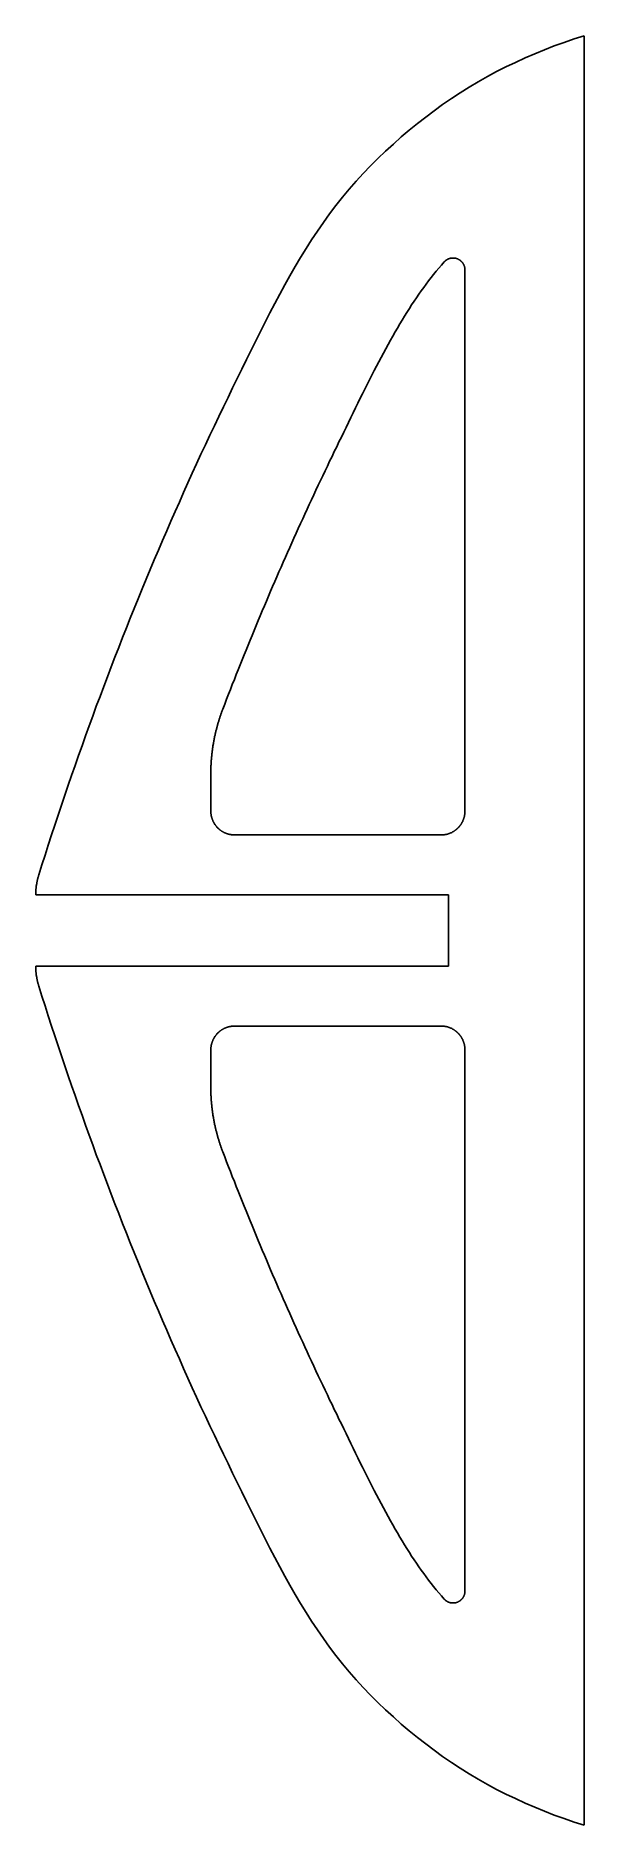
# Model space of a CAD drawing. Header units: metres. Extents: x -52 to -6, y -75 to 75.
import ezdxf

# ---------------------------------------------------------------- set-up
doc = ezdxf.new("R2010")
doc.units = ezdxf.units.M

msp = doc.modelspace()

# ---------------------------------------------------------------- linework, layer by layer
for p, q in [((-6, 74.93), (-6.84, 74.67)), ((-6, 74.93), (-6, -74.93)), ((-9.33, 73.77), (-10.15, 73.43)), ((-8.51, 74.08), (-9.33, 73.77)), ((-7.68, 74.38), (-8.51, 74.08)), ((-6.84, 74.67), (-7.68, 74.38)), ((-12.56, 72.33), (-13.35, 71.93)), ((-11.77, 72.71), (-12.56, 72.33)), ((-10.96, 73.08), (-11.77, 72.71)), ((-10.15, 73.43), (-10.96, 73.08)), ((-15.65, 70.62), (-16.4, 70.16)), ((-14.89, 71.07), (-15.65, 70.62)), ((-14.12, 71.51), (-14.89, 71.07)), ((-13.35, 71.93), (-14.12, 71.51)), ((-17.87, 69.18), (-18.58, 68.66)), ((-17.14, 69.67), (-17.87, 69.18)), ((-16.4, 70.16), (-17.14, 69.67)), ((-19.99, 67.59), (-20.67, 67.03)), ((-19.29, 68.13), (-19.99, 67.59)), ((-18.58, 68.66), (-19.29, 68.13)), ((-21.34, 66.46), (-22, 65.87)), ((-20.67, 67.03), (-21.34, 66.46)), ((-23.29, 64.66), (-23.91, 64.04)), ((-22.65, 65.27), (-23.29, 64.66)), ((-22, 65.87), (-22.65, 65.27)), ((-24.52, 63.4), (-25.12, 62.75)), ((-23.91, 64.04), (-24.52, 63.4)), ((-25.7, 62.08), (-26.26, 61.41)), ((-25.12, 62.75), (-25.7, 62.08)), ((-27.34, 60.02), (-27.86, 59.31)), ((-26.81, 60.72), (-27.34, 60.02)), ((-26.26, 61.41), (-26.81, 60.72)), ((-28.36, 58.58), (-28.85, 57.85)), ((-27.86, 59.31), (-28.36, 58.58)), ((-29.32, 57.11), (-29.78, 56.36)), ((-28.85, 57.85), (-29.32, 57.11)), ((-30.24, 55.6), (-30.68, 54.84)), ((-29.78, 56.36), (-30.24, 55.6)), ((-18.19, 55.47), (-18.41, 55.21)), ((-17.97, 55.73), (-18.19, 55.47)), ((-17.75, 55.99), (-17.97, 55.73)), ((-17.75, 55.99), (-17.74, 55.99)), ((-17.74, 56), (-17.73, 56.01)), ((-17.74, 55.99), (-17.74, 56)), ((-17.73, 56.01), (-17.72, 56.01)), ((-17.72, 56.01), (-17.72, 56.02)), ((-17.72, 56.02), (-17.71, 56.02)), ((-17.71, 56.03), (-17.7, 56.04)), ((-17.71, 56.02), (-17.71, 56.03)), ((-17.7, 56.04), (-17.69, 56.04)), ((-17.69, 56.04), (-17.69, 56.05)), ((-17.69, 56.05), (-17.68, 56.05)), ((-17.68, 56.06), (-17.67, 56.07)), ((-17.68, 56.05), (-17.68, 56.06)), ((-17.67, 56.07), (-17.66, 56.07)), ((-17.66, 56.07), (-17.66, 56.08)), ((-17.66, 56.08), (-17.65, 56.08)), ((-17.65, 56.08), (-17.64, 56.09)), ((-17.64, 56.09), (-17.63, 56.1)), ((-17.64, 56.09), (-17.64, 56.09)), ((-17.63, 56.1), (-17.62, 56.1)), ((-17.62, 56.1), (-17.62, 56.11)), ((-17.62, 56.11), (-17.61, 56.11)), ((-17.61, 56.11), (-17.6, 56.12)), ((-17.6, 56.12), (-17.6, 56.13)), ((-17.6, 56.13), (-17.59, 56.13)), ((-17.59, 56.13), (-17.58, 56.14)), ((-17.58, 56.14), (-17.57, 56.15)), ((-17.58, 56.14), (-17.58, 56.14)), ((-17.57, 56.15), (-17.56, 56.15)), ((-17.56, 56.15), (-17.55, 56.16)), ((-17.56, 56.15), (-17.56, 56.15)), ((-17.55, 56.16), (-17.54, 56.16)), ((-17.54, 56.16), (-17.53, 56.17)), ((-17.53, 56.17), (-17.52, 56.18)), ((-17.53, 56.17), (-17.53, 56.17)), ((-17.52, 56.18), (-17.51, 56.18)), ((-17.51, 56.18), (-17.5, 56.19)), ((-17.5, 56.19), (-17.49, 56.2)), ((-17.5, 56.19), (-17.5, 56.19)), ((-17.49, 56.2), (-17.48, 56.2)), ((-17.48, 56.2), (-17.47, 56.21)), ((-17.48, 56.2), (-17.48, 56.2)), ((-17.47, 56.21), (-17.46, 56.21)), ((-17.46, 56.21), (-17.45, 56.22)), ((-17.45, 56.22), (-17.44, 56.22)), ((-17.44, 56.22), (-17.43, 56.23)), ((-17.44, 56.22), (-17.44, 56.22)), ((-17.43, 56.23), (-17.42, 56.23)), ((-17.42, 56.23), (-17.41, 56.23)), ((-17.41, 56.23), (-17.41, 56.24)), ((-17.41, 56.24), (-17.4, 56.24)), ((-17.4, 56.24), (-17.39, 56.24)), ((-17.39, 56.24), (-17.38, 56.25)), ((-17.38, 56.25), (-17.37, 56.25)), ((-17.37, 56.25), (-17.36, 56.26)), ((-17.37, 56.25), (-17.37, 56.25)), ((-17.36, 56.26), (-17.35, 56.26)), ((-17.35, 56.26), (-17.34, 56.26)), ((-17.34, 56.26), (-17.33, 56.27)), ((-17.33, 56.27), (-17.33, 56.27)), ((-17.33, 56.27), (-17.32, 56.27)), ((-17.32, 56.27), (-17.31, 56.27)), ((-17.31, 56.27), (-17.3, 56.28)), ((-17.3, 56.28), (-17.29, 56.28)), ((-17.29, 56.28), (-17.29, 56.28)), ((-17.29, 56.28), (-17.28, 56.28)), ((-17.28, 56.28), (-17.27, 56.29)), ((-17.27, 56.29), (-17.26, 56.29)), ((-17.26, 56.29), (-17.25, 56.29)), ((-17.25, 56.29), (-17.25, 56.29)), ((-17.25, 56.29), (-17.24, 56.29)), ((-17.24, 56.29), (-17.23, 56.3)), ((-17.23, 56.3), (-17.22, 56.3)), ((-17.22, 56.3), (-17.21, 56.3)), ((-17.21, 56.3), (-17.2, 56.3)), ((-17.2, 56.3), (-17.19, 56.31)), ((-17.2, 56.3), (-17.2, 56.3)), ((-17.19, 56.31), (-17.18, 56.31)), ((-17.18, 56.31), (-17.17, 56.31)), ((-17.17, 56.31), (-17.16, 56.31)), ((-17.16, 56.31), (-17.15, 56.31)), ((-17.15, 56.31), (-17.14, 56.31)), ((-17.14, 56.31), (-17.13, 56.32)), ((-17.14, 56.31), (-17.14, 56.31)), ((-17.13, 56.32), (-17.12, 56.32)), ((-17.12, 56.32), (-17.11, 56.32)), ((-17.11, 56.32), (-17.1, 56.32)), ((-17.1, 56.32), (-17.09, 56.32)), ((-17.09, 56.32), (-17.09, 56.32)), ((-17.09, 56.32), (-17.08, 56.32)), ((-17.08, 56.32), (-17.07, 56.32)), ((-17.07, 56.32), (-17.06, 56.32)), ((-17.06, 56.32), (-17.05, 56.32)), ((-17.05, 56.32), (-17.04, 56.32)), ((-17.04, 56.32), (-17.03, 56.32)), ((-17.03, 56.32), (-17.03, 56.32)), ((-17.03, 56.32), (-17.02, 56.32)), ((-17.02, 56.32), (-17.01, 56.32)), ((-17.01, 56.32), (-17, 56.32)), ((-17, 56.32), (-16.98, 56.32)), ((-16.98, 56.32), (-16.97, 56.32)), ((-16.97, 56.32), (-16.95, 56.32)), ((-16.95, 56.32), (-16.94, 56.32)), ((-16.94, 56.32), (-16.92, 56.32)), ((-16.92, 56.32), (-16.9, 56.32)), ((-16.9, 56.32), (-16.89, 56.32)), ((-16.89, 56.32), (-16.87, 56.32)), ((-16.87, 56.32), (-16.86, 56.31)), ((-16.86, 56.31), (-16.84, 56.31)), ((-16.84, 56.31), (-16.83, 56.31)), ((-16.83, 56.31), (-16.81, 56.31)), ((-16.81, 56.31), (-16.8, 56.3)), ((-16.8, 56.3), (-16.78, 56.3)), ((-16.78, 56.3), (-16.76, 56.3)), ((-16.76, 56.3), (-16.75, 56.29)), ((-16.75, 56.29), (-16.73, 56.29)), ((-16.73, 56.29), (-16.72, 56.28)), ((-16.72, 56.28), (-16.7, 56.28)), ((-16.7, 56.28), (-16.69, 56.27)), ((-16.69, 56.27), (-16.67, 56.27)), ((-16.67, 56.27), (-16.66, 56.26)), ((-16.66, 56.26), (-16.64, 56.26)), ((-16.64, 56.26), (-16.63, 56.25)), ((-16.63, 56.25), (-16.61, 56.25)), ((-16.61, 56.25), (-16.6, 56.24)), ((-16.6, 56.24), (-16.58, 56.23)), ((-16.58, 56.23), (-16.57, 56.23)), ((-16.57, 56.23), (-16.56, 56.22)), ((-16.56, 56.22), (-16.54, 56.21)), ((-16.54, 56.21), (-16.53, 56.2)), ((-16.53, 56.2), (-16.51, 56.2)), ((-16.51, 56.2), (-16.5, 56.19)), ((-16.5, 56.19), (-16.49, 56.18)), ((-16.49, 56.18), (-16.47, 56.17)), ((-16.47, 56.17), (-16.46, 56.16)), ((-16.46, 56.16), (-16.45, 56.16)), ((-16.45, 56.16), (-16.43, 56.15)), ((-16.43, 56.15), (-16.42, 56.14)), ((-16.42, 56.14), (-16.41, 56.13)), ((-16.41, 56.13), (-16.39, 56.12)), ((-16.39, 56.12), (-16.38, 56.11)), ((-16.38, 56.11), (-16.37, 56.1)), ((-16.37, 56.1), (-16.36, 56.09)), ((-16.36, 56.09), (-16.35, 56.08)), ((-16.35, 56.08), (-16.33, 56.07)), ((-16.33, 56.07), (-16.32, 56.06)), ((-16.32, 56.06), (-16.31, 56.05)), ((-16.31, 56.05), (-16.3, 56.04)), ((-16.3, 56.04), (-16.29, 56.02)), ((-16.29, 56.02), (-16.28, 56.01)), ((-16.28, 56.01), (-16.27, 56)), ((-16.27, 56), (-16.25, 55.99)), ((-16.25, 55.99), (-16.24, 55.98)), ((-16.24, 55.98), (-16.23, 55.97)), ((-16.23, 55.97), (-16.22, 55.95)), ((-16.22, 55.95), (-16.21, 55.94)), ((-16.21, 55.94), (-16.2, 55.93)), ((-16.2, 55.93), (-16.19, 55.92)), ((-16.19, 55.92), (-16.19, 55.9)), ((-16.19, 55.9), (-16.18, 55.89)), ((-16.18, 55.89), (-16.17, 55.88)), ((-16.17, 55.88), (-16.16, 55.86)), ((-16.16, 55.86), (-16.15, 55.85)), ((-16.15, 55.85), (-16.14, 55.84)), ((-16.14, 55.84), (-16.13, 55.82)), ((-16.13, 55.82), (-16.13, 55.81)), ((-16.13, 55.81), (-16.12, 55.8)), ((-16.12, 55.8), (-16.11, 55.78)), ((-16.11, 55.78), (-16.1, 55.77)), ((-16.1, 55.77), (-16.1, 55.75)), ((-16.1, 55.75), (-16.09, 55.74)), ((-16.09, 55.74), (-16.08, 55.72)), ((-16.08, 55.72), (-16.08, 55.71)), ((-16.08, 55.71), (-16.07, 55.69)), ((-16.07, 55.69), (-16.07, 55.68)), ((-16.07, 55.68), (-16.06, 55.67)), ((-16.06, 55.67), (-16.05, 55.65)), ((-16.05, 55.65), (-16.05, 55.64)), ((-16.05, 55.64), (-16.05, 55.62)), ((-16.05, 55.62), (-16.04, 55.61)), ((-16.04, 55.61), (-16.04, 55.59)), ((-16.04, 55.59), (-16.03, 55.57)), ((-16.03, 55.57), (-16.03, 55.56)), ((-16.03, 55.56), (-16.02, 55.54)), ((-16.02, 55.54), (-16.02, 55.53)), ((-16.02, 55.53), (-16.02, 55.51)), ((-16.02, 55.51), (-16.02, 55.5)), ((-16.02, 55.5), (-16.01, 55.48)), ((-16.01, 55.48), (-16.01, 55.47)), ((-16.01, 55.47), (-16.01, 55.45)), ((-31.11, 54.07), (-31.53, 53.3)), ((-30.68, 54.84), (-31.11, 54.07)), ((-19.25, 54.14), (-19.46, 53.86)), ((-19.05, 54.41), (-19.25, 54.14)), ((-18.84, 54.68), (-19.05, 54.41)), ((-18.63, 54.95), (-18.84, 54.68)), ((-18.41, 55.21), (-18.63, 54.95)), ((-16.01, 55.45), (-16.01, 55.43)), ((-16.01, 55.43), (-16, 55.42)), ((-16, 55.42), (-16, 55.4)), ((-16, 55.4), (-16, 55.39)), ((-16, 55.39), (-16, 55.37)), ((-16, 55.37), (-16, 55.36)), ((-16, 55.36), (-16, 55.34)), ((-16, 55.34), (-16, 55.32)), ((-16, 10), (-16, 55.32)), ((-31.94, 52.52), (-32.35, 51.74)), ((-31.53, 53.3), (-31.94, 52.52)), ((-20.27, 52.7), (-20.47, 52.4)), ((-20.06, 53), (-20.27, 52.7)), ((-19.86, 53.29), (-20.06, 53)), ((-19.66, 53.58), (-19.86, 53.29)), ((-19.46, 53.86), (-19.66, 53.58)), ((-32.75, 50.96), (-33.15, 50.18)), ((-32.35, 51.74), (-32.75, 50.96)), ((-21.26, 51.13), (-21.46, 50.8)), ((-21.06, 51.45), (-21.26, 51.13)), ((-20.86, 51.77), (-21.06, 51.45)), ((-20.66, 52.09), (-20.86, 51.77)), ((-20.47, 52.4), (-20.66, 52.09)), ((-33.15, 50.18), (-33.54, 49.39)), ((-22.05, 49.78), (-22.24, 49.43)), ((-21.85, 50.13), (-22.05, 49.78)), ((-21.65, 50.46), (-21.85, 50.13)), ((-21.46, 50.8), (-21.65, 50.46)), ((-33.93, 48.6), (-34.32, 47.81)), ((-33.54, 49.39), (-33.93, 48.6)), ((-23.02, 48), (-23.22, 47.63)), ((-22.83, 48.36), (-23.02, 48)), ((-22.63, 48.72), (-22.83, 48.36)), ((-22.44, 49.08), (-22.63, 48.72)), ((-22.24, 49.43), (-22.44, 49.08)), ((-34.71, 47.02), (-35.09, 46.23)), ((-34.32, 47.81), (-34.71, 47.02)), ((-23.8, 46.51), (-23.99, 46.13)), ((-23.6, 46.89), (-23.8, 46.51)), ((-23.41, 47.26), (-23.6, 46.89)), ((-23.22, 47.63), (-23.41, 47.26)), ((-35.48, 45.44), (-35.86, 44.65)), ((-35.09, 46.23), (-35.48, 45.44)), ((-24.58, 44.96), (-24.77, 44.57)), ((-24.38, 45.35), (-24.58, 44.96)), ((-24.19, 45.74), (-24.38, 45.35)), ((-23.99, 46.13), (-24.19, 45.74)), ((-36.24, 43.86), (-36.62, 43.06)), ((-35.86, 44.65), (-36.24, 43.86)), ((-25.17, 43.77), (-25.36, 43.36)), ((-24.97, 44.17), (-25.17, 43.77)), ((-24.77, 44.57), (-24.97, 44.17)), ((-37, 42.27), (-37.38, 41.48)), ((-36.62, 43.06), (-37, 42.27)), ((-25.96, 42.14), (-26.16, 41.74)), ((-25.76, 42.55), (-25.96, 42.14)), ((-25.56, 42.96), (-25.76, 42.55)), ((-25.36, 43.36), (-25.56, 42.96)), ((-37.75, 40.68), (-38.13, 39.88)), ((-37.38, 41.48), (-37.75, 40.68)), ((-26.75, 40.51), (-26.95, 40.11)), ((-26.56, 40.92), (-26.75, 40.51)), ((-26.36, 41.33), (-26.56, 40.92)), ((-26.16, 41.74), (-26.36, 41.33)), ((-38.49, 39.09), (-38.86, 38.29)), ((-38.13, 39.88), (-38.49, 39.09)), ((-27.34, 39.3), (-27.53, 38.89)), ((-27.14, 39.7), (-27.34, 39.3)), ((-26.95, 40.11), (-27.14, 39.7)), ((-39.22, 37.49), (-39.58, 36.68)), ((-38.86, 38.29), (-39.22, 37.49)), ((-28.11, 37.69), (-28.3, 37.29)), ((-27.92, 38.09), (-28.11, 37.69)), ((-27.73, 38.49), (-27.92, 38.09)), ((-27.53, 38.89), (-27.73, 38.49)), ((-39.58, 36.68), (-39.94, 35.88)), ((-28.86, 36.08), (-29.05, 35.68)), ((-28.68, 36.48), (-28.86, 36.08)), ((-28.49, 36.88), (-28.68, 36.48)), ((-28.3, 37.29), (-28.49, 36.88)), ((-40.3, 35.08), (-40.65, 34.27)), ((-39.94, 35.88), (-40.3, 35.08)), ((-29.6, 34.48), (-29.79, 34.08)), ((-29.42, 34.88), (-29.6, 34.48)), ((-29.23, 35.28), (-29.42, 34.88)), ((-29.05, 35.68), (-29.23, 35.28)), ((-41, 33.47), (-41.35, 32.66)), ((-40.65, 34.27), (-41, 33.47)), ((-30.15, 33.28), (-30.33, 32.87)), ((-29.97, 33.68), (-30.15, 33.28)), ((-29.79, 34.08), (-29.97, 33.68)), ((-41.69, 31.85), (-42.04, 31.04)), ((-41.35, 32.66), (-41.69, 31.85)), ((-30.87, 31.66), (-31.05, 31.26)), ((-30.69, 32.07), (-30.87, 31.66)), ((-30.51, 32.47), (-30.69, 32.07)), ((-30.33, 32.87), (-30.51, 32.47)), ((-42.38, 30.23), (-42.72, 29.42)), ((-42.04, 31.04), (-42.38, 30.23)), ((-31.59, 30.04), (-31.76, 29.63)), ((-31.41, 30.44), (-31.59, 30.04)), ((-31.23, 30.85), (-31.41, 30.44)), ((-31.05, 31.26), (-31.23, 30.85)), ((-43.05, 28.61), (-43.39, 27.79)), ((-42.72, 29.42), (-43.05, 28.61)), ((-32.12, 28.81), (-32.29, 28.41)), ((-31.94, 29.22), (-32.12, 28.81)), ((-31.76, 29.63), (-31.94, 29.22)), ((-43.72, 26.98), (-44.05, 26.16)), ((-43.39, 27.79), (-43.72, 26.98)), ((-32.81, 27.18), (-32.99, 26.77)), ((-32.64, 27.59), (-32.81, 27.18)), ((-32.47, 28), (-32.64, 27.59)), ((-32.29, 28.41), (-32.47, 28)), ((-44.05, 26.16), (-44.37, 25.35)), ((-33.5, 25.54), (-33.67, 25.13)), ((-33.33, 25.95), (-33.5, 25.54)), ((-33.16, 26.36), (-33.33, 25.95)), ((-32.99, 26.77), (-33.16, 26.36)), ((-44.7, 24.53), (-45.02, 23.71)), ((-44.37, 25.35), (-44.7, 24.53)), ((-34.01, 24.31), (-34.18, 23.9)), ((-33.84, 24.72), (-34.01, 24.31)), ((-33.67, 25.13), (-33.84, 24.72)), ((-45.34, 22.89), (-45.65, 22.07)), ((-45.02, 23.71), (-45.34, 22.89)), ((-34.68, 22.67), (-34.84, 22.25)), ((-34.51, 23.08), (-34.68, 22.67)), ((-34.34, 23.49), (-34.51, 23.08)), ((-34.18, 23.9), (-34.34, 23.49)), ((-45.97, 21.25), (-46.28, 20.43)), ((-45.65, 22.07), (-45.97, 21.25)), ((-35.33, 21.02), (-35.5, 20.6)), ((-35.17, 21.43), (-35.33, 21.02)), ((-35.01, 21.84), (-35.17, 21.43)), ((-34.84, 22.25), (-35.01, 21.84)), ((-46.59, 19.61), (-46.9, 18.78)), ((-46.28, 20.43), (-46.59, 19.61)), ((-35.82, 19.78), (-35.98, 19.37)), ((-35.66, 20.19), (-35.82, 19.78)), ((-35.5, 20.6), (-35.66, 20.19)), ((-46.9, 18.78), (-47.2, 17.96)), ((-36.51, 17.96), (-36.49, 18.02)), ((-36.49, 18.02), (-36.47, 18.07)), ((-36.47, 18.07), (-36.45, 18.12)), ((-36.45, 18.12), (-36.44, 18.17)), ((-36.44, 18.17), (-36.42, 18.23)), ((-36.42, 18.23), (-36.4, 18.28)), ((-36.4, 18.28), (-36.38, 18.33)), ((-36.38, 18.33), (-36.36, 18.38)), ((-36.36, 18.38), (-36.34, 18.43)), ((-36.34, 18.43), (-36.32, 18.49)), ((-36.32, 18.49), (-36.3, 18.54)), ((-36.14, 18.95), (-36.3, 18.54)), ((-35.98, 19.37), (-36.14, 18.95)), ((-47.5, 17.13), (-47.8, 16.31)), ((-47.2, 17.96), (-47.5, 17.13)), ((-36.93, 16.46), (-36.92, 16.52)), ((-36.92, 16.52), (-36.91, 16.57)), ((-36.91, 16.57), (-36.89, 16.63)), ((-36.89, 16.63), (-36.88, 16.68)), ((-36.88, 16.68), (-36.87, 16.73)), ((-36.87, 16.73), (-36.85, 16.79)), ((-36.85, 16.79), (-36.84, 16.84)), ((-36.84, 16.84), (-36.83, 16.9)), ((-36.83, 16.9), (-36.81, 16.95)), ((-36.81, 16.95), (-36.8, 17)), ((-36.8, 17), (-36.78, 17.06)), ((-36.78, 17.06), (-36.77, 17.11)), ((-36.77, 17.11), (-36.75, 17.17)), ((-36.75, 17.17), (-36.74, 17.22)), ((-36.74, 17.22), (-36.72, 17.27)), ((-36.72, 17.27), (-36.71, 17.33)), ((-36.71, 17.33), (-36.69, 17.38)), ((-36.69, 17.38), (-36.68, 17.43)), ((-36.68, 17.43), (-36.66, 17.49)), ((-36.66, 17.49), (-36.64, 17.54)), ((-36.64, 17.54), (-36.63, 17.59)), ((-36.63, 17.59), (-36.61, 17.65)), ((-36.61, 17.65), (-36.6, 17.7)), ((-36.6, 17.7), (-36.58, 17.75)), ((-36.58, 17.75), (-36.56, 17.8)), ((-36.56, 17.8), (-36.54, 17.86)), ((-36.54, 17.86), (-36.53, 17.91)), ((-36.53, 17.91), (-36.51, 17.96)), ((-48.1, 15.48), (-48.39, 14.65)), ((-47.8, 16.31), (-48.1, 15.48)), ((-37.19, 14.99), (-37.18, 15.04)), ((-37.18, 15.04), (-37.17, 15.1)), ((-37.17, 15.15), (-37.16, 15.21)), ((-37.17, 15.1), (-37.17, 15.15)), ((-37.16, 15.21), (-37.15, 15.26)), ((-37.15, 15.26), (-37.14, 15.32)), ((-37.14, 15.37), (-37.13, 15.43)), ((-37.14, 15.32), (-37.14, 15.37)), ((-37.13, 15.43), (-37.12, 15.48)), ((-37.12, 15.48), (-37.11, 15.54)), ((-37.11, 15.54), (-37.1, 15.59)), ((-37.1, 15.59), (-37.09, 15.65)), ((-37.09, 15.65), (-37.08, 15.7)), ((-37.08, 15.7), (-37.07, 15.76)), ((-37.07, 15.76), (-37.06, 15.81)), ((-37.06, 15.81), (-37.05, 15.86)), ((-37.05, 15.86), (-37.04, 15.92)), ((-37.04, 15.92), (-37.03, 15.97)), ((-37.03, 15.97), (-37.02, 16.03)), ((-37.02, 16.03), (-37.01, 16.08)), ((-37.01, 16.08), (-37, 16.14)), ((-37, 16.14), (-36.99, 16.19)), ((-36.99, 16.19), (-36.98, 16.25)), ((-36.98, 16.25), (-36.97, 16.3)), ((-36.97, 16.3), (-36.95, 16.36)), ((-36.95, 16.36), (-36.94, 16.41)), ((-36.94, 16.41), (-36.93, 16.46)), ((-48.68, 13.82), (-48.97, 12.99)), ((-48.39, 14.65), (-48.68, 13.82)), ((-37.3, 13.49), (-37.29, 13.54)), ((-37.3, 13.43), (-37.3, 13.49)), ((-37.29, 13.82), (-37.28, 13.88)), ((-37.29, 13.77), (-37.29, 13.82)), ((-37.29, 13.71), (-37.29, 13.77)), ((-37.29, 13.66), (-37.29, 13.71)), ((-37.29, 13.6), (-37.29, 13.66)), ((-37.29, 13.54), (-37.29, 13.6)), ((-37.28, 13.99), (-37.27, 14.04)), ((-37.28, 13.93), (-37.28, 13.99)), ((-37.28, 13.88), (-37.28, 13.93)), ((-37.27, 14.16), (-37.26, 14.21)), ((-37.27, 14.1), (-37.27, 14.16)), ((-37.27, 14.04), (-37.27, 14.1)), ((-37.26, 14.27), (-37.25, 14.32)), ((-37.26, 14.21), (-37.26, 14.27)), ((-37.25, 14.43), (-37.24, 14.49)), ((-37.25, 14.38), (-37.25, 14.43)), ((-37.25, 14.32), (-37.25, 14.38)), ((-37.24, 14.54), (-37.23, 14.6)), ((-37.24, 14.49), (-37.24, 14.54)), ((-37.23, 14.6), (-37.22, 14.65)), ((-37.22, 14.71), (-37.21, 14.76)), ((-37.22, 14.65), (-37.22, 14.71)), ((-37.21, 14.82), (-37.2, 14.88)), ((-37.21, 14.76), (-37.21, 14.82)), ((-37.2, 14.88), (-37.19, 14.93)), ((-37.19, 14.93), (-37.19, 14.99)), ((-49.26, 12.16), (-49.54, 11.33)), ((-48.97, 12.99), (-49.26, 12.16)), ((-37.3, 13.38), (-37.3, 13.43)), ((-37.3, 13.32), (-37.3, 13.38)), ((-37.3, 13.27), (-37.3, 13.32)), ((-37.3, 13.21), (-37.3, 13.27)), ((-37.3, 13.15), (-37.3, 13.21)), ((-37.3, 13.15), (-37.3, 10)), ((-49.82, 10.5), (-50.1, 9.66)), ((-49.54, 11.33), (-49.82, 10.5)), ((-50.1, 9.66), (-50.38, 8.83)), ((-37.3, 9.97), (-37.3, 10)), ((-37.3, 9.94), (-37.3, 9.97)), ((-37.3, 9.9), (-37.3, 9.94)), ((-37.3, 9.87), (-37.3, 9.9)), ((-37.29, 9.84), (-37.3, 9.87)), ((-37.29, 9.81), (-37.29, 9.84)), ((-37.29, 9.78), (-37.29, 9.81)), ((-37.28, 9.75), (-37.29, 9.78)), ((-37.28, 9.72), (-37.28, 9.75)), ((-37.27, 9.68), (-37.28, 9.72)), ((-37.27, 9.65), (-37.27, 9.68)), ((-37.26, 9.62), (-37.27, 9.65)), ((-37.26, 9.59), (-37.26, 9.62)), ((-37.25, 9.56), (-37.26, 9.59)), ((-37.24, 9.53), (-37.25, 9.56)), ((-37.24, 9.5), (-37.24, 9.53)), ((-37.23, 9.47), (-37.24, 9.5)), ((-37.22, 9.44), (-37.23, 9.47)), ((-37.21, 9.41), (-37.22, 9.44)), ((-37.2, 9.38), (-37.21, 9.41)), ((-37.19, 9.35), (-37.2, 9.38)), ((-37.18, 9.32), (-37.19, 9.35)), ((-37.17, 9.29), (-37.18, 9.32)), ((-37.16, 9.26), (-37.17, 9.29)), ((-37.14, 9.23), (-37.16, 9.26)), ((-37.13, 9.2), (-37.14, 9.23)), ((-37.12, 9.17), (-37.13, 9.2)), ((-37.11, 9.14), (-37.12, 9.17)), ((-37.09, 9.11), (-37.11, 9.14)), ((-37.08, 9.08), (-37.09, 9.11)), ((-37.06, 9.06), (-37.08, 9.08)), ((-37.05, 9.03), (-37.06, 9.06)), ((-37.03, 9), (-37.05, 9.03)), ((-37.02, 8.97), (-37.03, 9)), ((-16.28, 8.97), (-16.27, 9)), ((-16.27, 9), (-16.25, 9.03)), ((-16.25, 9.03), (-16.24, 9.06)), ((-16.24, 9.06), (-16.22, 9.08)), ((-16.22, 9.08), (-16.21, 9.11)), ((-16.21, 9.11), (-16.19, 9.14)), ((-16.19, 9.14), (-16.18, 9.17)), ((-16.18, 9.17), (-16.17, 9.2)), ((-16.17, 9.2), (-16.16, 9.23)), ((-16.16, 9.23), (-16.14, 9.26)), ((-16.14, 9.26), (-16.13, 9.29)), ((-16.13, 9.29), (-16.12, 9.32)), ((-16.12, 9.32), (-16.11, 9.35)), ((-16.11, 9.35), (-16.1, 9.38)), ((-16.1, 9.38), (-16.09, 9.41)), ((-16.09, 9.41), (-16.08, 9.44)), ((-16.08, 9.44), (-16.07, 9.47)), ((-16.07, 9.47), (-16.06, 9.5)), ((-16.06, 9.53), (-16.05, 9.56)), ((-16.06, 9.5), (-16.06, 9.53)), ((-16.05, 9.56), (-16.04, 9.59)), ((-16.04, 9.62), (-16.03, 9.65)), ((-16.04, 9.59), (-16.04, 9.62)), ((-16.03, 9.68), (-16.02, 9.72)), ((-16.03, 9.65), (-16.03, 9.68)), ((-16.02, 9.75), (-16.01, 9.78)), ((-16.02, 9.72), (-16.02, 9.75)), ((-16.01, 9.84), (-16, 9.87)), ((-16.01, 9.81), (-16.01, 9.84)), ((-16.01, 9.78), (-16.01, 9.81)), ((-16, 9.97), (-16, 10)), ((-16, 9.94), (-16, 9.97)), ((-16, 9.9), (-16, 9.94)), ((-16, 9.87), (-16, 9.9)), ((-50.65, 8), (-50.93, 7.16)), ((-50.38, 8.83), (-50.65, 8)), ((-37, 8.95), (-37.02, 8.97)), ((-36.98, 8.92), (-37, 8.95)), ((-36.97, 8.89), (-36.98, 8.92)), ((-36.95, 8.87), (-36.97, 8.89)), ((-36.93, 8.84), (-36.95, 8.87)), ((-36.91, 8.81), (-36.93, 8.84)), ((-36.89, 8.79), (-36.91, 8.81)), ((-36.87, 8.76), (-36.89, 8.79)), ((-36.85, 8.74), (-36.87, 8.76)), ((-36.83, 8.71), (-36.85, 8.74)), ((-36.81, 8.69), (-36.83, 8.71)), ((-36.79, 8.67), (-36.81, 8.69)), ((-36.77, 8.64), (-36.79, 8.67)), ((-36.75, 8.62), (-36.77, 8.64)), ((-36.73, 8.6), (-36.75, 8.62)), ((-36.7, 8.57), (-36.73, 8.6)), ((-36.68, 8.55), (-36.7, 8.57)), ((-36.66, 8.53), (-36.68, 8.55)), ((-36.63, 8.51), (-36.66, 8.53)), ((-36.61, 8.49), (-36.63, 8.51)), ((-36.59, 8.47), (-36.61, 8.49)), ((-36.56, 8.45), (-36.59, 8.47)), ((-36.54, 8.43), (-36.56, 8.45)), ((-36.51, 8.41), (-36.54, 8.43)), ((-36.49, 8.39), (-36.51, 8.41)), ((-36.46, 8.37), (-36.49, 8.39)), ((-36.43, 8.35), (-36.46, 8.37)), ((-36.41, 8.33), (-36.43, 8.35)), ((-36.38, 8.32), (-36.41, 8.33)), ((-36.35, 8.3), (-36.38, 8.32)), ((-36.33, 8.28), (-36.35, 8.3)), ((-36.3, 8.27), (-36.33, 8.28)), ((-36.27, 8.25), (-36.3, 8.27)), ((-36.24, 8.24), (-36.27, 8.25)), ((-36.22, 8.22), (-36.24, 8.24)), ((-36.19, 8.21), (-36.22, 8.22)), ((-36.16, 8.19), (-36.19, 8.21)), ((-36.13, 8.18), (-36.16, 8.19)), ((-36.1, 8.17), (-36.13, 8.18)), ((-36.07, 8.16), (-36.1, 8.17)), ((-36.04, 8.14), (-36.07, 8.16)), ((-36.01, 8.13), (-36.04, 8.14)), ((-35.98, 8.12), (-36.01, 8.13)), ((-35.95, 8.11), (-35.98, 8.12)), ((-35.92, 8.1), (-35.95, 8.11)), ((-35.89, 8.09), (-35.92, 8.1)), ((-35.86, 8.08), (-35.89, 8.09)), ((-35.83, 8.07), (-35.86, 8.08)), ((-35.8, 8.06), (-35.83, 8.07)), ((-35.77, 8.06), (-35.8, 8.06)), ((-35.74, 8.05), (-35.77, 8.06)), ((-35.71, 8.04), (-35.74, 8.05)), ((-35.68, 8.04), (-35.71, 8.04)), ((-35.65, 8.03), (-35.68, 8.04)), ((-35.62, 8.03), (-35.65, 8.03)), ((-35.58, 8.02), (-35.62, 8.03)), ((-35.55, 8.02), (-35.58, 8.02)), ((-35.52, 8.01), (-35.55, 8.02)), ((-35.49, 8.01), (-35.52, 8.01)), ((-35.46, 8.01), (-35.49, 8.01)), ((-35.43, 8), (-35.46, 8.01)), ((-35.4, 8), (-35.43, 8)), ((-35.36, 8), (-35.4, 8)), ((-35.33, 8), (-35.36, 8)), ((-35.3, 8), (-35.33, 8)), ((-35.3, 8), (-18, 8)), ((-18, 8), (-17.97, 8)), ((-17.97, 8), (-17.94, 8)), ((-17.94, 8), (-17.9, 8)), ((-17.9, 8), (-17.87, 8)), ((-17.87, 8), (-17.84, 8.01)), ((-17.84, 8.01), (-17.81, 8.01)), ((-17.81, 8.01), (-17.78, 8.01)), ((-17.78, 8.01), (-17.75, 8.02)), ((-17.75, 8.02), (-17.72, 8.02)), ((-17.72, 8.02), (-17.68, 8.03)), ((-17.68, 8.03), (-17.65, 8.03)), ((-17.65, 8.03), (-17.62, 8.04)), ((-17.62, 8.04), (-17.59, 8.04)), ((-17.59, 8.04), (-17.56, 8.05)), ((-17.56, 8.05), (-17.53, 8.06)), ((-17.53, 8.06), (-17.5, 8.06)), ((-17.5, 8.06), (-17.47, 8.07)), ((-17.47, 8.07), (-17.44, 8.08)), ((-17.44, 8.08), (-17.41, 8.09)), ((-17.41, 8.09), (-17.38, 8.1)), ((-17.38, 8.1), (-17.35, 8.11)), ((-17.35, 8.11), (-17.32, 8.12)), ((-17.32, 8.12), (-17.29, 8.13)), ((-17.29, 8.13), (-17.26, 8.14)), ((-17.26, 8.14), (-17.23, 8.16)), ((-17.23, 8.16), (-17.2, 8.17)), ((-17.2, 8.17), (-17.17, 8.18)), ((-17.17, 8.18), (-17.14, 8.19)), ((-17.14, 8.19), (-17.11, 8.21)), ((-17.11, 8.21), (-17.08, 8.22)), ((-17.08, 8.22), (-17.06, 8.24)), ((-17.06, 8.24), (-17.03, 8.25)), ((-17.03, 8.25), (-17, 8.27)), ((-17, 8.27), (-16.97, 8.28)), ((-16.97, 8.28), (-16.95, 8.3)), ((-16.95, 8.3), (-16.92, 8.32)), ((-16.92, 8.32), (-16.89, 8.33)), ((-16.89, 8.33), (-16.87, 8.35)), ((-16.87, 8.35), (-16.84, 8.37)), ((-16.84, 8.37), (-16.81, 8.39)), ((-16.81, 8.39), (-16.79, 8.41)), ((-16.79, 8.41), (-16.76, 8.43)), ((-16.76, 8.43), (-16.74, 8.45)), ((-16.74, 8.45), (-16.71, 8.47)), ((-16.71, 8.47), (-16.69, 8.49)), ((-16.69, 8.49), (-16.67, 8.51)), ((-16.67, 8.51), (-16.64, 8.53)), ((-16.64, 8.53), (-16.62, 8.55)), ((-16.62, 8.55), (-16.6, 8.57)), ((-16.6, 8.57), (-16.57, 8.6)), ((-16.57, 8.6), (-16.55, 8.62)), ((-16.55, 8.62), (-16.53, 8.64)), ((-16.53, 8.64), (-16.51, 8.67)), ((-16.51, 8.67), (-16.49, 8.69)), ((-16.49, 8.69), (-16.47, 8.71)), ((-16.47, 8.71), (-16.45, 8.74)), ((-16.45, 8.74), (-16.43, 8.76)), ((-16.43, 8.76), (-16.41, 8.79)), ((-16.41, 8.79), (-16.39, 8.81)), ((-16.39, 8.81), (-16.37, 8.84)), ((-16.37, 8.84), (-16.35, 8.87)), ((-16.35, 8.87), (-16.33, 8.89)), ((-16.33, 8.89), (-16.32, 8.92)), ((-16.32, 8.92), (-16.3, 8.95)), ((-16.3, 8.95), (-16.28, 8.97)), ((-51.2, 6.32), (-51.46, 5.49)), ((-50.93, 7.16), (-51.2, 6.32)), ((-51.76, 4.52), (-51.77, 4.5)), ((-51.77, 4.5), (-51.77, 4.49)), ((-51.75, 4.57), (-51.76, 4.55)), ((-51.76, 4.55), (-51.76, 4.53)), ((-51.76, 4.53), (-51.76, 4.52)), ((-51.74, 4.6), (-51.75, 4.58)), ((-51.75, 4.58), (-51.75, 4.57)), ((-51.73, 4.63), (-51.74, 4.62)), ((-51.74, 4.62), (-51.74, 4.6)), ((-51.46, 5.49), (-51.73, 4.65)), ((-51.73, 4.65), (-51.73, 4.63)), ((-51.97, 3.17), (-51.98, 3.15)), ((-51.98, 3.15), (-51.98, 3.14)), ((-51.98, 3.14), (-51.98, 3.12)), ((-51.98, 3.12), (-51.98, 3.1)), ((-51.98, 3.1), (-51.98, 3.08)), ((-51.98, 3.08), (-51.98, 3.07)), ((-51.98, 3.07), (-51.98, 3.05)), ((-51.98, 3.05), (-51.98, 3.03)), ((-51.98, 3.03), (-51.98, 3.02)), ((-51.98, 3.02), (-51.98, 3)), ((-17.38, 3), (-51.98, 3)), ((-51.96, 3.37), (-51.97, 3.35)), ((-51.97, 3.35), (-51.97, 3.34)), ((-51.97, 3.34), (-51.97, 3.32)), ((-51.97, 3.32), (-51.97, 3.3)), ((-51.97, 3.3), (-51.97, 3.29)), ((-51.97, 3.29), (-51.97, 3.27)), ((-51.97, 3.27), (-51.97, 3.25)), ((-51.97, 3.25), (-51.97, 3.24)), ((-51.97, 3.24), (-51.97, 3.22)), ((-51.97, 3.22), (-51.97, 3.2)), ((-51.97, 3.2), (-51.97, 3.19)), ((-51.97, 3.19), (-51.97, 3.17)), ((-51.95, 3.51), (-51.96, 3.49)), ((-51.96, 3.49), (-51.96, 3.47)), ((-51.96, 3.47), (-51.96, 3.46)), ((-51.96, 3.46), (-51.96, 3.44)), ((-51.96, 3.44), (-51.96, 3.42)), ((-51.96, 3.42), (-51.96, 3.41)), ((-51.96, 3.41), (-51.96, 3.39)), ((-51.96, 3.39), (-51.96, 3.37)), ((-51.94, 3.61), (-51.95, 3.59)), ((-51.95, 3.59), (-51.95, 3.57)), ((-51.95, 3.57), (-51.95, 3.56)), ((-51.95, 3.56), (-51.95, 3.54)), ((-51.95, 3.54), (-51.95, 3.52)), ((-51.95, 3.52), (-51.95, 3.51)), ((-51.93, 3.69), (-51.94, 3.67)), ((-51.94, 3.67), (-51.94, 3.66)), ((-51.94, 3.66), (-51.94, 3.64)), ((-51.94, 3.64), (-51.94, 3.62)), ((-51.94, 3.62), (-51.94, 3.61)), ((-51.92, 3.77), (-51.93, 3.76)), ((-51.93, 3.76), (-51.93, 3.74)), ((-51.93, 3.74), (-51.93, 3.72)), ((-51.93, 3.72), (-51.93, 3.71)), ((-51.93, 3.71), (-51.93, 3.69)), ((-51.91, 3.84), (-51.92, 3.82)), ((-51.92, 3.82), (-51.92, 3.81)), ((-51.92, 3.81), (-51.92, 3.79)), ((-51.92, 3.79), (-51.92, 3.77)), ((-51.9, 3.89), (-51.91, 3.87)), ((-51.91, 3.87), (-51.91, 3.86)), ((-51.91, 3.86), (-51.91, 3.84)), ((-51.89, 3.96), (-51.9, 3.94)), ((-51.9, 3.94), (-51.9, 3.92)), ((-51.9, 3.92), (-51.9, 3.91)), ((-51.9, 3.91), (-51.9, 3.89)), ((-51.88, 4.01), (-51.89, 3.99)), ((-51.89, 3.99), (-51.89, 3.97)), ((-51.89, 3.97), (-51.89, 3.96)), ((-51.87, 4.07), (-51.88, 4.06)), ((-51.88, 4.06), (-51.88, 4.04)), ((-51.88, 4.04), (-51.88, 4.02)), ((-51.88, 4.02), (-51.88, 4.01)), ((-51.86, 4.12), (-51.87, 4.11)), ((-51.87, 4.11), (-51.87, 4.09)), ((-51.87, 4.09), (-51.87, 4.07)), ((-51.85, 4.16), (-51.86, 4.14)), ((-51.86, 4.14), (-51.86, 4.12)), ((-51.84, 4.21), (-51.85, 4.19)), ((-51.85, 4.19), (-51.85, 4.17)), ((-51.85, 4.17), (-51.85, 4.16)), ((-51.83, 4.26), (-51.84, 4.24)), ((-51.84, 4.24), (-51.84, 4.22)), ((-51.84, 4.22), (-51.84, 4.21)), ((-51.82, 4.29), (-51.83, 4.27)), ((-51.83, 4.27), (-51.83, 4.26)), ((-51.81, 4.34), (-51.82, 4.32)), ((-51.82, 4.32), (-51.82, 4.31)), ((-51.82, 4.31), (-51.82, 4.29)), ((-51.8, 4.37), (-51.81, 4.35)), ((-51.81, 4.35), (-51.81, 4.34)), ((-51.79, 4.42), (-51.8, 4.4)), ((-51.8, 4.4), (-51.8, 4.39)), ((-51.8, 4.39), (-51.8, 4.37)), ((-51.78, 4.45), (-51.79, 4.44)), ((-51.79, 4.44), (-51.79, 4.42)), ((-51.77, 4.49), (-51.78, 4.47)), ((-51.78, 4.47), (-51.78, 4.45)), ((-17.38, -3), (-17.38, 3)), ((-17.38, -3), (-51.98, -3)), ((-51.98, -3.02), (-51.98, -3)), ((-51.98, -3.03), (-51.98, -3.02)), ((-51.98, -3.05), (-51.98, -3.03)), ((-51.98, -3.07), (-51.98, -3.05)), ((-51.98, -3.08), (-51.98, -3.07)), ((-51.98, -3.1), (-51.98, -3.08)), ((-51.98, -3.12), (-51.98, -3.1)), ((-51.98, -3.14), (-51.98, -3.12)), ((-51.98, -3.15), (-51.98, -3.14)), ((-51.97, -3.17), (-51.98, -3.15)), ((-51.97, -3.19), (-51.97, -3.17)), ((-51.97, -3.2), (-51.97, -3.19)), ((-51.97, -3.22), (-51.97, -3.2)), ((-51.97, -3.24), (-51.97, -3.22)), ((-51.97, -3.25), (-51.97, -3.24)), ((-51.97, -3.27), (-51.97, -3.25)), ((-51.97, -3.29), (-51.97, -3.27)), ((-51.97, -3.3), (-51.97, -3.29)), ((-51.97, -3.32), (-51.97, -3.3)), ((-51.97, -3.34), (-51.97, -3.32)), ((-51.97, -3.35), (-51.97, -3.34)), ((-51.96, -3.37), (-51.97, -3.35)), ((-51.96, -3.39), (-51.96, -3.37)), ((-51.96, -3.41), (-51.96, -3.39)), ((-51.96, -3.42), (-51.96, -3.41)), ((-51.96, -3.44), (-51.96, -3.42)), ((-51.96, -3.46), (-51.96, -3.44)), ((-51.96, -3.47), (-51.96, -3.46)), ((-51.96, -3.49), (-51.96, -3.47)), ((-51.95, -3.51), (-51.96, -3.49)), ((-51.95, -3.52), (-51.95, -3.51)), ((-51.95, -3.54), (-51.95, -3.52)), ((-51.95, -3.56), (-51.95, -3.54)), ((-51.95, -3.57), (-51.95, -3.56)), ((-51.95, -3.59), (-51.95, -3.57)), ((-51.94, -3.61), (-51.95, -3.59)), ((-51.94, -3.62), (-51.94, -3.61)), ((-51.94, -3.64), (-51.94, -3.62)), ((-51.94, -3.66), (-51.94, -3.64)), ((-51.94, -3.67), (-51.94, -3.66)), ((-51.93, -3.69), (-51.94, -3.67)), ((-51.93, -3.71), (-51.93, -3.69)), ((-51.93, -3.72), (-51.93, -3.71)), ((-51.93, -3.74), (-51.93, -3.72)), ((-51.93, -3.76), (-51.93, -3.74)), ((-51.92, -3.77), (-51.93, -3.76)), ((-51.92, -3.79), (-51.92, -3.77)), ((-51.92, -3.81), (-51.92, -3.79)), ((-51.92, -3.82), (-51.92, -3.81)), ((-51.91, -3.84), (-51.92, -3.82)), ((-51.91, -3.86), (-51.91, -3.84)), ((-51.91, -3.87), (-51.91, -3.86)), ((-51.9, -3.89), (-51.91, -3.87)), ((-51.9, -3.91), (-51.9, -3.89)), ((-51.9, -3.92), (-51.9, -3.91)), ((-51.9, -3.94), (-51.9, -3.92)), ((-51.89, -3.96), (-51.9, -3.94)), ((-51.89, -3.97), (-51.89, -3.96)), ((-51.89, -3.99), (-51.89, -3.97)), ((-51.88, -4.01), (-51.89, -3.99)), ((-51.88, -4.02), (-51.88, -4.01)), ((-51.88, -4.04), (-51.88, -4.02)), ((-51.88, -4.06), (-51.88, -4.04)), ((-51.87, -4.07), (-51.88, -4.06)), ((-51.87, -4.09), (-51.87, -4.07)), ((-51.87, -4.11), (-51.87, -4.09)), ((-51.86, -4.12), (-51.87, -4.11)), ((-51.86, -4.14), (-51.86, -4.12)), ((-51.85, -4.16), (-51.86, -4.14)), ((-51.85, -4.17), (-51.85, -4.16)), ((-51.85, -4.19), (-51.85, -4.17)), ((-51.84, -4.21), (-51.85, -4.19)), ((-51.84, -4.22), (-51.84, -4.21)), ((-51.84, -4.24), (-51.84, -4.22)), ((-51.83, -4.26), (-51.84, -4.24)), ((-51.83, -4.27), (-51.83, -4.26)), ((-51.82, -4.29), (-51.83, -4.27)), ((-51.82, -4.31), (-51.82, -4.29)), ((-51.82, -4.32), (-51.82, -4.31)), ((-51.81, -4.34), (-51.82, -4.32)), ((-51.81, -4.35), (-51.81, -4.34)), ((-51.8, -4.37), (-51.81, -4.35)), ((-51.8, -4.39), (-51.8, -4.37)), ((-51.8, -4.4), (-51.8, -4.39)), ((-51.79, -4.42), (-51.8, -4.4)), ((-51.79, -4.44), (-51.79, -4.42)), ((-51.78, -4.45), (-51.79, -4.44)), ((-51.78, -4.47), (-51.78, -4.45)), ((-51.77, -4.49), (-51.78, -4.47)), ((-51.77, -4.5), (-51.77, -4.49)), ((-51.76, -4.52), (-51.77, -4.5)), ((-51.76, -4.53), (-51.76, -4.52)), ((-51.76, -4.55), (-51.76, -4.53)), ((-51.75, -4.57), (-51.76, -4.55)), ((-51.75, -4.58), (-51.75, -4.57)), ((-51.74, -4.6), (-51.75, -4.58)), ((-51.74, -4.62), (-51.74, -4.6)), ((-51.73, -4.63), (-51.74, -4.62)), ((-51.73, -4.65), (-51.73, -4.63)), ((-51.46, -5.49), (-51.73, -4.65)), ((-51.2, -6.32), (-51.46, -5.49)), ((-50.93, -7.16), (-51.2, -6.32)), ((-50.65, -8), (-50.93, -7.16)), ((-50.38, -8.83), (-50.65, -8)), ((-50.1, -9.66), (-50.38, -8.83)), ((-37.02, -8.97), (-37.03, -9)), ((-37, -8.95), (-37.02, -8.97)), ((-36.98, -8.92), (-37, -8.95)), ((-36.97, -8.89), (-36.98, -8.92)), ((-36.95, -8.87), (-36.97, -8.89)), ((-36.93, -8.84), (-36.95, -8.87)), ((-36.91, -8.81), (-36.93, -8.84)), ((-36.89, -8.79), (-36.91, -8.81)), ((-36.87, -8.76), (-36.89, -8.79)), ((-36.85, -8.74), (-36.87, -8.76)), ((-36.83, -8.71), (-36.85, -8.74)), ((-36.81, -8.69), (-36.83, -8.71)), ((-36.79, -8.67), (-36.81, -8.69)), ((-36.77, -8.64), (-36.79, -8.67)), ((-36.75, -8.62), (-36.77, -8.64)), ((-36.73, -8.6), (-36.75, -8.62)), ((-36.7, -8.57), (-36.73, -8.6)), ((-36.68, -8.55), (-36.7, -8.57)), ((-36.66, -8.53), (-36.68, -8.55)), ((-36.63, -8.51), (-36.66, -8.53)), ((-36.61, -8.49), (-36.63, -8.51)), ((-36.59, -8.47), (-36.61, -8.49)), ((-36.56, -8.45), (-36.59, -8.47)), ((-36.54, -8.43), (-36.56, -8.45)), ((-36.51, -8.41), (-36.54, -8.43)), ((-36.49, -8.39), (-36.51, -8.41)), ((-36.46, -8.37), (-36.49, -8.39)), ((-36.43, -8.35), (-36.46, -8.37)), ((-36.41, -8.33), (-36.43, -8.35)), ((-36.38, -8.32), (-36.41, -8.33)), ((-36.35, -8.3), (-36.38, -8.32)), ((-36.33, -8.28), (-36.35, -8.3)), ((-36.3, -8.27), (-36.33, -8.28)), ((-36.27, -8.25), (-36.3, -8.27)), ((-36.24, -8.24), (-36.27, -8.25)), ((-36.22, -8.22), (-36.24, -8.24)), ((-36.19, -8.21), (-36.22, -8.22)), ((-36.16, -8.19), (-36.19, -8.21)), ((-36.13, -8.18), (-36.16, -8.19)), ((-36.1, -8.17), (-36.13, -8.18)), ((-36.07, -8.16), (-36.1, -8.17)), ((-36.04, -8.14), (-36.07, -8.16)), ((-36.01, -8.13), (-36.04, -8.14)), ((-35.98, -8.12), (-36.01, -8.13)), ((-35.95, -8.11), (-35.98, -8.12)), ((-35.92, -8.1), (-35.95, -8.11)), ((-35.89, -8.09), (-35.92, -8.1)), ((-35.86, -8.08), (-35.89, -8.09)), ((-35.83, -8.07), (-35.86, -8.08)), ((-35.8, -8.06), (-35.83, -8.07)), ((-35.77, -8.06), (-35.8, -8.06)), ((-35.74, -8.05), (-35.77, -8.06)), ((-35.71, -8.04), (-35.74, -8.05)), ((-35.68, -8.04), (-35.71, -8.04)), ((-35.65, -8.03), (-35.68, -8.04)), ((-35.62, -8.03), (-35.65, -8.03)), ((-35.58, -8.02), (-35.62, -8.03)), ((-35.55, -8.02), (-35.58, -8.02)), ((-35.52, -8.01), (-35.55, -8.02)), ((-35.49, -8.01), (-35.52, -8.01)), ((-35.46, -8.01), (-35.49, -8.01)), ((-35.43, -8), (-35.46, -8.01)), ((-35.4, -8), (-35.43, -8)), ((-35.36, -8), (-35.4, -8)), ((-35.33, -8), (-35.36, -8)), ((-35.3, -8), (-35.33, -8)), ((-18, -8), (-35.3, -8)), ((-18, -8), (-17.97, -8)), ((-17.97, -8), (-17.94, -8)), ((-17.94, -8), (-17.9, -8)), ((-17.9, -8), (-17.87, -8)), ((-17.87, -8), (-17.84, -8.01)), ((-17.84, -8.01), (-17.81, -8.01)), ((-17.81, -8.01), (-17.78, -8.01)), ((-17.78, -8.01), (-17.75, -8.02)), ((-17.75, -8.02), (-17.72, -8.02)), ((-17.72, -8.02), (-17.68, -8.03)), ((-17.68, -8.03), (-17.65, -8.03)), ((-17.65, -8.03), (-17.62, -8.04)), ((-17.62, -8.04), (-17.59, -8.04)), ((-17.59, -8.04), (-17.56, -8.05)), ((-17.56, -8.05), (-17.53, -8.06)), ((-17.53, -8.06), (-17.5, -8.06)), ((-17.5, -8.06), (-17.47, -8.07)), ((-17.47, -8.07), (-17.44, -8.08)), ((-17.44, -8.08), (-17.41, -8.09)), ((-17.41, -8.09), (-17.38, -8.1)), ((-17.38, -8.1), (-17.35, -8.11)), ((-17.35, -8.11), (-17.32, -8.12)), ((-17.32, -8.12), (-17.29, -8.13)), ((-17.29, -8.13), (-17.26, -8.14)), ((-17.26, -8.14), (-17.23, -8.16)), ((-17.23, -8.16), (-17.2, -8.17)), ((-17.2, -8.17), (-17.17, -8.18)), ((-17.17, -8.18), (-17.14, -8.19)), ((-17.14, -8.19), (-17.11, -8.21)), ((-17.11, -8.21), (-17.08, -8.22)), ((-17.08, -8.22), (-17.06, -8.24)), ((-17.06, -8.24), (-17.03, -8.25)), ((-17.03, -8.25), (-17, -8.27)), ((-17, -8.27), (-16.97, -8.28)), ((-16.97, -8.28), (-16.95, -8.3)), ((-16.95, -8.3), (-16.92, -8.32)), ((-16.92, -8.32), (-16.89, -8.33)), ((-16.89, -8.33), (-16.87, -8.35)), ((-16.87, -8.35), (-16.84, -8.37)), ((-16.84, -8.37), (-16.81, -8.39)), ((-16.81, -8.39), (-16.79, -8.41)), ((-16.79, -8.41), (-16.76, -8.43)), ((-16.76, -8.43), (-16.74, -8.45)), ((-16.74, -8.45), (-16.71, -8.47)), ((-16.71, -8.47), (-16.69, -8.49)), ((-16.69, -8.49), (-16.67, -8.51)), ((-16.67, -8.51), (-16.64, -8.53)), ((-16.64, -8.53), (-16.62, -8.55)), ((-16.62, -8.55), (-16.6, -8.57)), ((-16.6, -8.57), (-16.57, -8.6)), ((-16.57, -8.6), (-16.55, -8.62)), ((-16.55, -8.62), (-16.53, -8.64)), ((-16.53, -8.64), (-16.51, -8.67)), ((-16.51, -8.67), (-16.49, -8.69)), ((-16.49, -8.69), (-16.47, -8.71)), ((-16.47, -8.71), (-16.45, -8.74)), ((-16.45, -8.74), (-16.43, -8.76)), ((-16.43, -8.76), (-16.41, -8.79)), ((-16.41, -8.79), (-16.39, -8.81)), ((-16.39, -8.81), (-16.37, -8.84)), ((-16.37, -8.84), (-16.35, -8.87)), ((-16.35, -8.87), (-16.33, -8.89)), ((-16.33, -8.89), (-16.32, -8.92)), ((-16.32, -8.92), (-16.3, -8.95)), ((-16.3, -8.95), (-16.28, -8.97)), ((-16.28, -8.97), (-16.27, -9)), ((-49.82, -10.5), (-50.1, -9.66)), ((-37.29, -9.84), (-37.3, -9.87)), ((-37.3, -9.87), (-37.3, -9.9)), ((-37.3, -9.9), (-37.3, -9.94)), ((-37.3, -9.94), (-37.3, -9.97)), ((-37.3, -9.97), (-37.3, -10)), ((-37.3, -10), (-37.3, -13.15)), ((-37.28, -9.75), (-37.29, -9.78)), ((-37.29, -9.78), (-37.29, -9.81)), ((-37.29, -9.81), (-37.29, -9.84)), ((-37.27, -9.68), (-37.28, -9.72)), ((-37.28, -9.72), (-37.28, -9.75)), ((-37.26, -9.62), (-37.27, -9.65)), ((-37.27, -9.65), (-37.27, -9.68)), ((-37.25, -9.56), (-37.26, -9.59)), ((-37.26, -9.59), (-37.26, -9.62)), ((-37.24, -9.53), (-37.25, -9.56)), ((-37.23, -9.47), (-37.24, -9.5)), ((-37.24, -9.5), (-37.24, -9.53)), ((-37.22, -9.44), (-37.23, -9.47)), ((-37.21, -9.41), (-37.22, -9.44)), ((-37.2, -9.38), (-37.21, -9.41)), ((-37.19, -9.35), (-37.2, -9.38)), ((-37.18, -9.32), (-37.19, -9.35)), ((-37.17, -9.29), (-37.18, -9.32)), ((-37.16, -9.26), (-37.17, -9.29)), ((-37.14, -9.23), (-37.16, -9.26)), ((-37.13, -9.2), (-37.14, -9.23)), ((-37.12, -9.17), (-37.13, -9.2)), ((-37.11, -9.14), (-37.12, -9.17)), ((-37.09, -9.11), (-37.11, -9.14)), ((-37.08, -9.08), (-37.09, -9.11)), ((-37.06, -9.06), (-37.08, -9.08)), ((-37.05, -9.03), (-37.06, -9.06)), ((-37.03, -9), (-37.05, -9.03)), ((-16.27, -9), (-16.25, -9.03)), ((-16.25, -9.03), (-16.24, -9.06)), ((-16.24, -9.06), (-16.22, -9.08)), ((-16.22, -9.08), (-16.21, -9.11)), ((-16.21, -9.11), (-16.19, -9.14)), ((-16.19, -9.14), (-16.18, -9.17)), ((-16.18, -9.17), (-16.17, -9.2)), ((-16.17, -9.2), (-16.16, -9.23)), ((-16.16, -9.23), (-16.14, -9.26)), ((-16.14, -9.26), (-16.13, -9.29)), ((-16.13, -9.29), (-16.12, -9.32)), ((-16.12, -9.32), (-16.11, -9.35)), ((-16.11, -9.35), (-16.1, -9.38)), ((-16.1, -9.38), (-16.09, -9.41)), ((-16.09, -9.41), (-16.08, -9.44)), ((-16.08, -9.44), (-16.07, -9.47)), ((-16.07, -9.47), (-16.06, -9.5)), ((-16.06, -9.5), (-16.06, -9.53)), ((-16.06, -9.53), (-16.05, -9.56)), ((-16.05, -9.56), (-16.04, -9.59)), ((-16.04, -9.59), (-16.04, -9.62)), ((-16.04, -9.62), (-16.03, -9.65)), ((-16.03, -9.65), (-16.03, -9.68)), ((-16.03, -9.68), (-16.02, -9.72)), ((-16.02, -9.72), (-16.02, -9.75)), ((-16.02, -9.75), (-16.01, -9.78)), ((-16.01, -9.78), (-16.01, -9.81)), ((-16.01, -9.81), (-16.01, -9.84)), ((-16.01, -9.84), (-16, -9.87)), ((-16, -9.87), (-16, -9.9)), ((-16, -9.9), (-16, -9.94)), ((-16, -9.94), (-16, -9.97)), ((-16, -9.97), (-16, -10)), ((-16, -55.32), (-16, -10)), ((-49.54, -11.33), (-49.82, -10.5)), ((-49.26, -12.16), (-49.54, -11.33)), ((-48.97, -12.99), (-49.26, -12.16)), ((-48.68, -13.82), (-48.97, -12.99)), ((-37.3, -13.15), (-37.3, -13.21)), ((-37.3, -13.21), (-37.3, -13.27)), ((-37.3, -13.27), (-37.3, -13.32)), ((-37.3, -13.32), (-37.3, -13.38)), ((-37.3, -13.38), (-37.3, -13.43)), ((-37.3, -13.43), (-37.3, -13.49)), ((-48.39, -14.65), (-48.68, -13.82)), ((-48.1, -15.48), (-48.39, -14.65)), ((-37.3, -13.49), (-37.29, -13.54)), ((-37.29, -13.54), (-37.29, -13.6)), ((-37.29, -13.6), (-37.29, -13.66)), ((-37.29, -13.66), (-37.29, -13.71)), ((-37.29, -13.71), (-37.29, -13.77)), ((-37.29, -13.77), (-37.29, -13.82)), ((-37.29, -13.82), (-37.28, -13.88)), ((-37.28, -13.88), (-37.28, -13.93)), ((-37.28, -13.93), (-37.28, -13.99)), ((-37.28, -13.99), (-37.27, -14.04)), ((-37.27, -14.04), (-37.27, -14.1)), ((-37.27, -14.1), (-37.27, -14.16)), ((-37.27, -14.16), (-37.26, -14.21)), ((-37.26, -14.21), (-37.26, -14.27)), ((-37.26, -14.27), (-37.25, -14.32)), ((-37.25, -14.32), (-37.25, -14.38)), ((-37.25, -14.38), (-37.25, -14.43)), ((-37.25, -14.43), (-37.24, -14.49)), ((-37.24, -14.49), (-37.24, -14.54)), ((-37.24, -14.54), (-37.23, -14.6)), ((-37.23, -14.6), (-37.22, -14.65)), ((-37.22, -14.65), (-37.22, -14.71)), ((-37.22, -14.71), (-37.21, -14.76)), ((-37.21, -14.76), (-37.21, -14.82)), ((-37.21, -14.82), (-37.2, -14.88)), ((-37.2, -14.88), (-37.19, -14.93)), ((-37.19, -14.93), (-37.19, -14.99)), ((-37.19, -14.99), (-37.18, -15.04)), ((-47.8, -16.31), (-48.1, -15.48)), ((-47.5, -17.13), (-47.8, -16.31)), ((-37.18, -15.04), (-37.17, -15.1)), ((-37.17, -15.1), (-37.17, -15.15)), ((-37.17, -15.15), (-37.16, -15.21)), ((-37.16, -15.21), (-37.15, -15.26)), ((-37.15, -15.26), (-37.14, -15.32)), ((-37.14, -15.32), (-37.14, -15.37)), ((-37.14, -15.37), (-37.13, -15.43)), ((-37.13, -15.43), (-37.12, -15.48)), ((-37.12, -15.48), (-37.11, -15.54)), ((-37.11, -15.54), (-37.1, -15.59)), ((-37.1, -15.59), (-37.09, -15.65)), ((-37.09, -15.65), (-37.08, -15.7)), ((-37.08, -15.7), (-37.07, -15.76)), ((-37.07, -15.76), (-37.06, -15.81)), ((-37.06, -15.81), (-37.05, -15.86)), ((-37.05, -15.86), (-37.04, -15.92)), ((-37.04, -15.92), (-37.03, -15.97)), ((-37.03, -15.97), (-37.02, -16.03)), ((-37.02, -16.03), (-37.01, -16.08)), ((-37.01, -16.08), (-37, -16.14)), ((-37, -16.14), (-36.99, -16.19)), ((-36.99, -16.19), (-36.98, -16.25)), ((-36.98, -16.25), (-36.97, -16.3)), ((-36.97, -16.3), (-36.95, -16.36)), ((-36.95, -16.36), (-36.94, -16.41)), ((-36.94, -16.41), (-36.93, -16.46)), ((-36.93, -16.46), (-36.92, -16.52)), ((-47.2, -17.96), (-47.5, -17.13)), ((-46.9, -18.78), (-47.2, -17.96)), ((-36.92, -16.52), (-36.91, -16.57)), ((-36.91, -16.57), (-36.89, -16.63)), ((-36.89, -16.63), (-36.88, -16.68)), ((-36.88, -16.68), (-36.87, -16.73)), ((-36.87, -16.73), (-36.85, -16.79)), ((-36.85, -16.79), (-36.84, -16.84)), ((-36.84, -16.84), (-36.83, -16.9)), ((-36.83, -16.9), (-36.81, -16.95)), ((-36.81, -16.95), (-36.8, -17)), ((-36.8, -17), (-36.78, -17.06)), ((-36.78, -17.06), (-36.77, -17.11)), ((-36.77, -17.11), (-36.75, -17.17)), ((-36.75, -17.17), (-36.74, -17.22)), ((-36.74, -17.22), (-36.72, -17.27)), ((-36.72, -17.27), (-36.71, -17.33)), ((-36.71, -17.33), (-36.69, -17.38)), ((-36.69, -17.38), (-36.68, -17.43)), ((-36.68, -17.43), (-36.66, -17.49)), ((-36.66, -17.49), (-36.64, -17.54)), ((-36.64, -17.54), (-36.63, -17.59)), ((-36.63, -17.59), (-36.61, -17.65)), ((-36.61, -17.65), (-36.6, -17.7)), ((-36.6, -17.7), (-36.58, -17.75)), ((-36.58, -17.75), (-36.56, -17.8)), ((-36.56, -17.8), (-36.54, -17.86)), ((-36.54, -17.86), (-36.53, -17.91)), ((-36.53, -17.91), (-36.51, -17.96)), ((-36.51, -17.96), (-36.49, -18.02)), ((-46.59, -19.61), (-46.9, -18.78)), ((-36.49, -18.02), (-36.47, -18.07)), ((-36.47, -18.07), (-36.45, -18.12)), ((-36.45, -18.12), (-36.44, -18.17)), ((-36.44, -18.17), (-36.42, -18.23)), ((-36.42, -18.23), (-36.4, -18.28)), ((-36.4, -18.28), (-36.38, -18.33)), ((-36.38, -18.33), (-36.36, -18.38)), ((-36.36, -18.38), (-36.34, -18.43)), ((-36.34, -18.43), (-36.32, -18.49)), ((-36.32, -18.49), (-36.3, -18.54)), ((-36.14, -18.95), (-36.3, -18.54)), ((-35.98, -19.37), (-36.14, -18.95)), ((-35.82, -19.78), (-35.98, -19.37)), ((-46.28, -20.43), (-46.59, -19.61)), ((-45.97, -21.25), (-46.28, -20.43)), ((-35.66, -20.19), (-35.82, -19.78)), ((-35.5, -20.6), (-35.66, -20.19)), ((-35.33, -21.02), (-35.5, -20.6)), ((-45.65, -22.07), (-45.97, -21.25)), ((-45.34, -22.89), (-45.65, -22.07)), ((-35.17, -21.43), (-35.33, -21.02)), ((-35.01, -21.84), (-35.17, -21.43)), ((-34.84, -22.25), (-35.01, -21.84)), ((-34.68, -22.67), (-34.84, -22.25)), ((-45.02, -23.71), (-45.34, -22.89)), ((-44.7, -24.53), (-45.02, -23.71)), ((-34.51, -23.08), (-34.68, -22.67)), ((-34.34, -23.49), (-34.51, -23.08)), ((-34.18, -23.9), (-34.34, -23.49)), ((-34.01, -24.31), (-34.18, -23.9)), ((-44.37, -25.35), (-44.7, -24.53)), ((-44.05, -26.16), (-44.37, -25.35)), ((-33.84, -24.72), (-34.01, -24.31)), ((-33.67, -25.13), (-33.84, -24.72)), ((-33.5, -25.54), (-33.67, -25.13)), ((-43.72, -26.98), (-44.05, -26.16)), ((-33.33, -25.95), (-33.5, -25.54)), ((-33.16, -26.36), (-33.33, -25.95)), ((-32.99, -26.77), (-33.16, -26.36)), ((-32.81, -27.18), (-32.99, -26.77)), ((-43.39, -27.79), (-43.72, -26.98)), ((-43.05, -28.61), (-43.39, -27.79)), ((-32.64, -27.59), (-32.81, -27.18)), ((-32.47, -28), (-32.64, -27.59)), ((-32.29, -28.41), (-32.47, -28)), ((-32.12, -28.81), (-32.29, -28.41)), ((-42.72, -29.42), (-43.05, -28.61)), ((-42.38, -30.23), (-42.72, -29.42)), ((-31.94, -29.22), (-32.12, -28.81)), ((-31.76, -29.63), (-31.94, -29.22)), ((-31.59, -30.04), (-31.76, -29.63)), ((-42.04, -31.04), (-42.38, -30.23)), ((-41.69, -31.85), (-42.04, -31.04)), ((-31.41, -30.44), (-31.59, -30.04)), ((-31.23, -30.85), (-31.41, -30.44)), ((-31.05, -31.26), (-31.23, -30.85)), ((-30.87, -31.66), (-31.05, -31.26)), ((-41.35, -32.66), (-41.69, -31.85)), ((-41, -33.47), (-41.35, -32.66)), ((-30.69, -32.07), (-30.87, -31.66)), ((-30.51, -32.47), (-30.69, -32.07)), ((-30.33, -32.87), (-30.51, -32.47)), ((-30.15, -33.28), (-30.33, -32.87)), ((-40.65, -34.27), (-41, -33.47)), ((-40.3, -35.08), (-40.65, -34.27)), ((-29.97, -33.68), (-30.15, -33.28)), ((-29.79, -34.08), (-29.97, -33.68)), ((-29.6, -34.48), (-29.79, -34.08)), ((-39.94, -35.88), (-40.3, -35.08)), ((-39.58, -36.68), (-39.94, -35.88)), ((-29.42, -34.88), (-29.6, -34.48)), ((-29.23, -35.28), (-29.42, -34.88)), ((-29.05, -35.68), (-29.23, -35.28)), ((-28.86, -36.08), (-29.05, -35.68)), ((-39.22, -37.49), (-39.58, -36.68)), ((-28.68, -36.48), (-28.86, -36.08)), ((-28.49, -36.88), (-28.68, -36.48)), ((-28.3, -37.29), (-28.49, -36.88)), ((-28.11, -37.69), (-28.3, -37.29)), ((-38.86, -38.29), (-39.22, -37.49)), ((-38.49, -39.09), (-38.86, -38.29)), ((-27.92, -38.09), (-28.11, -37.69)), ((-27.73, -38.49), (-27.92, -38.09)), ((-27.53, -38.89), (-27.73, -38.49)), ((-27.34, -39.3), (-27.53, -38.89)), ((-38.13, -39.88), (-38.49, -39.09)), ((-37.75, -40.68), (-38.13, -39.88)), ((-27.14, -39.7), (-27.34, -39.3)), ((-26.95, -40.11), (-27.14, -39.7)), ((-26.75, -40.51), (-26.95, -40.11)), ((-37.38, -41.48), (-37.75, -40.68)), ((-37, -42.27), (-37.38, -41.48)), ((-26.56, -40.92), (-26.75, -40.51)), ((-26.36, -41.33), (-26.56, -40.92)), ((-26.16, -41.74), (-26.36, -41.33)), ((-25.96, -42.14), (-26.16, -41.74)), ((-36.62, -43.06), (-37, -42.27)), ((-36.24, -43.86), (-36.62, -43.06)), ((-25.76, -42.55), (-25.96, -42.14)), ((-25.56, -42.96), (-25.76, -42.55)), ((-25.36, -43.36), (-25.56, -42.96)), ((-25.17, -43.77), (-25.36, -43.36)), ((-35.86, -44.65), (-36.24, -43.86)), ((-35.48, -45.44), (-35.86, -44.65)), ((-24.97, -44.17), (-25.17, -43.77)), ((-24.77, -44.57), (-24.97, -44.17)), ((-24.58, -44.96), (-24.77, -44.57)), ((-35.09, -46.23), (-35.48, -45.44)), ((-34.71, -47.02), (-35.09, -46.23)), ((-24.38, -45.35), (-24.58, -44.96)), ((-24.19, -45.74), (-24.38, -45.35)), ((-23.99, -46.13), (-24.19, -45.74)), ((-23.8, -46.51), (-23.99, -46.13)), ((-34.32, -47.81), (-34.71, -47.02)), ((-33.93, -48.6), (-34.32, -47.81)), ((-23.6, -46.89), (-23.8, -46.51)), ((-23.41, -47.26), (-23.6, -46.89)), ((-23.22, -47.63), (-23.41, -47.26)), ((-23.02, -48), (-23.22, -47.63)), ((-33.54, -49.39), (-33.93, -48.6)), ((-33.15, -50.18), (-33.54, -49.39)), ((-22.83, -48.36), (-23.02, -48)), ((-22.63, -48.72), (-22.83, -48.36)), ((-22.44, -49.08), (-22.63, -48.72)), ((-22.24, -49.43), (-22.44, -49.08)), ((-22.05, -49.78), (-22.24, -49.43)), ((-32.75, -50.96), (-33.15, -50.18)), ((-21.85, -50.13), (-22.05, -49.78)), ((-21.65, -50.46), (-21.85, -50.13)), ((-21.46, -50.8), (-21.65, -50.46)), ((-21.26, -51.13), (-21.46, -50.8)), ((-32.35, -51.74), (-32.75, -50.96)), ((-31.94, -52.52), (-32.35, -51.74)), ((-21.06, -51.45), (-21.26, -51.13)), ((-20.86, -51.77), (-21.06, -51.45)), ((-20.66, -52.09), (-20.86, -51.77)), ((-20.47, -52.4), (-20.66, -52.09)), ((-20.27, -52.7), (-20.47, -52.4)), ((-31.53, -53.3), (-31.94, -52.52)), ((-31.11, -54.07), (-31.53, -53.3)), ((-20.06, -53), (-20.27, -52.7)), ((-19.86, -53.29), (-20.06, -53)), ((-19.66, -53.58), (-19.86, -53.29)), ((-19.46, -53.86), (-19.66, -53.58)), ((-19.25, -54.14), (-19.46, -53.86)), ((-30.68, -54.84), (-31.11, -54.07)), ((-30.24, -55.6), (-30.68, -54.84)), ((-19.05, -54.41), (-19.25, -54.14)), ((-18.84, -54.68), (-19.05, -54.41)), ((-18.63, -54.95), (-18.84, -54.68)), ((-18.41, -55.21), (-18.63, -54.95)), ((-18.19, -55.47), (-18.41, -55.21)), ((-16.01, -55.43), (-16, -55.42)), ((-16.01, -55.45), (-16.01, -55.43)), ((-16.01, -55.47), (-16.01, -55.45)), ((-16, -55.34), (-16, -55.32)), ((-16, -55.36), (-16, -55.34)), ((-16, -55.37), (-16, -55.36)), ((-16, -55.39), (-16, -55.37)), ((-16, -55.4), (-16, -55.39)), ((-16, -55.42), (-16, -55.4)), ((-29.78, -56.36), (-30.24, -55.6)), ((-29.32, -57.11), (-29.78, -56.36)), ((-17.97, -55.73), (-18.19, -55.47)), ((-17.75, -55.99), (-17.97, -55.73)), ((-17.75, -55.99), (-17.74, -55.99)), ((-17.74, -55.99), (-17.74, -56)), ((-17.74, -56), (-17.73, -56.01)), ((-17.73, -56.01), (-17.72, -56.01)), ((-17.72, -56.01), (-17.72, -56.02)), ((-17.72, -56.02), (-17.71, -56.02)), ((-17.71, -56.02), (-17.71, -56.03)), ((-17.71, -56.03), (-17.7, -56.04)), ((-17.7, -56.04), (-17.69, -56.04)), ((-17.69, -56.04), (-17.69, -56.05)), ((-17.69, -56.05), (-17.68, -56.05)), ((-17.68, -56.05), (-17.68, -56.06)), ((-17.68, -56.06), (-17.67, -56.07)), ((-17.67, -56.07), (-17.66, -56.07)), ((-17.66, -56.07), (-17.66, -56.08)), ((-17.66, -56.08), (-17.65, -56.08)), ((-17.65, -56.08), (-17.64, -56.09)), ((-17.64, -56.09), (-17.64, -56.09)), ((-17.64, -56.09), (-17.63, -56.1)), ((-17.63, -56.1), (-17.62, -56.1)), ((-17.62, -56.1), (-17.62, -56.11)), ((-17.62, -56.11), (-17.61, -56.11)), ((-17.61, -56.11), (-17.6, -56.12)), ((-17.6, -56.12), (-17.6, -56.13)), ((-17.6, -56.13), (-17.59, -56.13)), ((-17.59, -56.13), (-17.58, -56.14)), ((-17.58, -56.14), (-17.58, -56.14)), ((-17.58, -56.14), (-17.57, -56.15)), ((-17.57, -56.15), (-17.56, -56.15)), ((-17.56, -56.15), (-17.56, -56.15)), ((-17.56, -56.15), (-17.55, -56.16)), ((-17.55, -56.16), (-17.54, -56.16)), ((-17.54, -56.16), (-17.53, -56.17)), ((-17.53, -56.17), (-17.53, -56.17)), ((-17.53, -56.17), (-17.52, -56.18)), ((-17.52, -56.18), (-17.51, -56.18)), ((-17.51, -56.18), (-17.5, -56.19)), ((-17.5, -56.19), (-17.5, -56.19)), ((-17.5, -56.19), (-17.49, -56.2)), ((-17.49, -56.2), (-17.48, -56.2)), ((-17.48, -56.2), (-17.48, -56.2)), ((-17.48, -56.2), (-17.47, -56.21)), ((-17.47, -56.21), (-17.46, -56.21)), ((-17.46, -56.21), (-17.45, -56.22)), ((-17.45, -56.22), (-17.44, -56.22)), ((-17.44, -56.22), (-17.44, -56.22)), ((-17.44, -56.22), (-17.43, -56.23)), ((-17.43, -56.23), (-17.42, -56.23)), ((-17.42, -56.23), (-17.41, -56.23)), ((-17.41, -56.23), (-17.41, -56.24)), ((-17.41, -56.24), (-17.4, -56.24)), ((-17.4, -56.24), (-17.39, -56.24)), ((-17.39, -56.24), (-17.38, -56.25)), ((-17.38, -56.25), (-17.37, -56.25)), ((-17.37, -56.25), (-17.37, -56.25)), ((-17.37, -56.25), (-17.36, -56.26)), ((-17.36, -56.26), (-17.35, -56.26)), ((-17.35, -56.26), (-17.34, -56.26)), ((-17.34, -56.26), (-17.33, -56.27)), ((-17.33, -56.27), (-17.33, -56.27)), ((-17.33, -56.27), (-17.32, -56.27)), ((-17.32, -56.27), (-17.31, -56.27)), ((-17.31, -56.27), (-17.3, -56.28)), ((-17.3, -56.28), (-17.29, -56.28)), ((-17.29, -56.28), (-17.29, -56.28)), ((-17.29, -56.28), (-17.28, -56.28)), ((-17.28, -56.28), (-17.27, -56.29)), ((-17.27, -56.29), (-17.26, -56.29)), ((-17.26, -56.29), (-17.25, -56.29)), ((-17.25, -56.29), (-17.25, -56.29)), ((-17.25, -56.29), (-17.24, -56.29)), ((-17.24, -56.29), (-17.23, -56.3)), ((-17.23, -56.3), (-17.22, -56.3)), ((-17.22, -56.3), (-17.21, -56.3)), ((-17.21, -56.3), (-17.2, -56.3)), ((-17.2, -56.3), (-17.2, -56.3)), ((-17.2, -56.3), (-17.19, -56.31)), ((-17.19, -56.31), (-17.18, -56.31)), ((-17.18, -56.31), (-17.17, -56.31)), ((-17.17, -56.31), (-17.16, -56.31)), ((-17.16, -56.31), (-17.15, -56.31)), ((-17.15, -56.31), (-17.14, -56.31)), ((-17.14, -56.31), (-17.14, -56.31)), ((-17.14, -56.31), (-17.13, -56.32)), ((-17.13, -56.32), (-17.12, -56.32)), ((-17.12, -56.32), (-17.11, -56.32)), ((-17.11, -56.32), (-17.1, -56.32)), ((-17.1, -56.32), (-17.09, -56.32)), ((-17.09, -56.32), (-17.09, -56.32)), ((-17.09, -56.32), (-17.08, -56.32)), ((-17.08, -56.32), (-17.07, -56.32)), ((-17.07, -56.32), (-17.06, -56.32)), ((-17.06, -56.32), (-17.05, -56.32)), ((-17.05, -56.32), (-17.04, -56.32)), ((-17.04, -56.32), (-17.03, -56.32)), ((-17.03, -56.32), (-17.03, -56.32)), ((-17.03, -56.32), (-17.02, -56.32)), ((-17.02, -56.32), (-17.01, -56.32)), ((-17.01, -56.32), (-17, -56.32)), ((-17, -56.32), (-16.98, -56.32)), ((-16.98, -56.32), (-16.97, -56.32)), ((-16.97, -56.32), (-16.95, -56.32)), ((-16.95, -56.32), (-16.94, -56.32)), ((-16.94, -56.32), (-16.92, -56.32)), ((-16.92, -56.32), (-16.9, -56.32)), ((-16.9, -56.32), (-16.89, -56.32)), ((-16.89, -56.32), (-16.87, -56.32)), ((-16.87, -56.32), (-16.86, -56.31)), ((-16.86, -56.31), (-16.84, -56.31)), ((-16.84, -56.31), (-16.83, -56.31)), ((-16.83, -56.31), (-16.81, -56.31)), ((-16.81, -56.31), (-16.8, -56.3)), ((-16.8, -56.3), (-16.78, -56.3)), ((-16.78, -56.3), (-16.76, -56.3)), ((-16.76, -56.3), (-16.75, -56.29)), ((-16.75, -56.29), (-16.73, -56.29)), ((-16.73, -56.29), (-16.72, -56.28)), ((-16.72, -56.28), (-16.7, -56.28)), ((-16.7, -56.28), (-16.69, -56.27)), ((-16.69, -56.27), (-16.67, -56.27)), ((-16.67, -56.27), (-16.66, -56.26)), ((-16.66, -56.26), (-16.64, -56.26)), ((-16.64, -56.26), (-16.63, -56.25)), ((-16.63, -56.25), (-16.61, -56.25)), ((-16.61, -56.25), (-16.6, -56.24)), ((-16.6, -56.24), (-16.58, -56.23)), ((-16.58, -56.23), (-16.57, -56.23)), ((-16.57, -56.23), (-16.56, -56.22)), ((-16.56, -56.22), (-16.54, -56.21)), ((-16.54, -56.21), (-16.53, -56.2)), ((-16.53, -56.2), (-16.51, -56.2)), ((-16.51, -56.2), (-16.5, -56.19)), ((-16.5, -56.19), (-16.49, -56.18)), ((-16.49, -56.18), (-16.47, -56.17)), ((-16.47, -56.17), (-16.46, -56.16)), ((-16.46, -56.16), (-16.45, -56.16)), ((-16.45, -56.16), (-16.43, -56.15)), ((-16.43, -56.15), (-16.42, -56.14)), ((-16.42, -56.14), (-16.41, -56.13)), ((-16.41, -56.13), (-16.39, -56.12)), ((-16.39, -56.12), (-16.38, -56.11)), ((-16.38, -56.11), (-16.37, -56.1)), ((-16.37, -56.1), (-16.36, -56.09)), ((-16.36, -56.09), (-16.35, -56.08)), ((-16.35, -56.08), (-16.33, -56.07)), ((-16.33, -56.07), (-16.32, -56.06)), ((-16.32, -56.06), (-16.31, -56.05)), ((-16.31, -56.05), (-16.3, -56.04)), ((-16.3, -56.04), (-16.29, -56.02)), ((-16.29, -56.02), (-16.28, -56.01)), ((-16.28, -56.01), (-16.27, -56)), ((-16.27, -56), (-16.25, -55.99)), ((-16.25, -55.99), (-16.24, -55.98)), ((-16.24, -55.98), (-16.23, -55.97)), ((-16.23, -55.97), (-16.22, -55.95)), ((-16.22, -55.95), (-16.21, -55.94)), ((-16.21, -55.94), (-16.2, -55.93)), ((-16.2, -55.93), (-16.19, -55.92)), ((-16.19, -55.9), (-16.18, -55.89)), ((-16.19, -55.92), (-16.19, -55.9)), ((-16.18, -55.89), (-16.17, -55.88)), ((-16.17, -55.88), (-16.16, -55.86)), ((-16.16, -55.86), (-16.15, -55.85)), ((-16.15, -55.85), (-16.14, -55.84)), ((-16.14, -55.84), (-16.13, -55.82)), ((-16.13, -55.81), (-16.12, -55.8)), ((-16.13, -55.82), (-16.13, -55.81)), ((-16.12, -55.8), (-16.11, -55.78)), ((-16.11, -55.78), (-16.1, -55.77)), ((-16.1, -55.75), (-16.09, -55.74)), ((-16.1, -55.77), (-16.1, -55.75)), ((-16.09, -55.74), (-16.08, -55.72)), ((-16.08, -55.71), (-16.07, -55.69)), ((-16.08, -55.72), (-16.08, -55.71)), ((-16.07, -55.68), (-16.06, -55.67)), ((-16.07, -55.69), (-16.07, -55.68)), ((-16.06, -55.67), (-16.05, -55.65)), ((-16.05, -55.62), (-16.04, -55.61)), ((-16.05, -55.64), (-16.05, -55.62)), ((-16.05, -55.65), (-16.05, -55.64)), ((-16.04, -55.59), (-16.03, -55.57)), ((-16.04, -55.61), (-16.04, -55.59)), ((-16.03, -55.56), (-16.02, -55.54)), ((-16.03, -55.57), (-16.03, -55.56)), ((-16.02, -55.5), (-16.01, -55.48)), ((-16.02, -55.51), (-16.02, -55.5)), ((-16.02, -55.53), (-16.02, -55.51)), ((-16.02, -55.54), (-16.02, -55.53)), ((-16.01, -55.48), (-16.01, -55.47)), ((-28.85, -57.85), (-29.32, -57.11)), ((-28.36, -58.58), (-28.85, -57.85)), ((-27.86, -59.31), (-28.36, -58.58)), ((-27.34, -60.02), (-27.86, -59.31)), ((-26.81, -60.72), (-27.34, -60.02)), ((-26.26, -61.41), (-26.81, -60.72)), ((-25.7, -62.08), (-26.26, -61.41)), ((-25.12, -62.75), (-25.7, -62.08)), ((-24.52, -63.4), (-25.12, -62.75)), ((-23.91, -64.04), (-24.52, -63.4)), ((-23.29, -64.66), (-23.91, -64.04)), ((-22.65, -65.27), (-23.29, -64.66)), ((-22, -65.87), (-22.65, -65.27)), ((-21.34, -66.46), (-22, -65.87)), ((-20.67, -67.03), (-21.34, -66.46)), ((-19.99, -67.59), (-20.67, -67.03)), ((-19.29, -68.13), (-19.99, -67.59)), ((-18.58, -68.66), (-19.29, -68.13)), ((-17.87, -69.18), (-18.58, -68.66)), ((-17.14, -69.67), (-17.87, -69.18)), ((-16.4, -70.16), (-17.14, -69.67)), ((-15.65, -70.62), (-16.4, -70.16)), ((-14.89, -71.07), (-15.65, -70.62)), ((-14.12, -71.51), (-14.89, -71.07)), ((-13.35, -71.93), (-14.12, -71.51)), ((-12.56, -72.33), (-13.35, -71.93)), ((-11.77, -72.71), (-12.56, -72.33)), ((-10.96, -73.08), (-11.77, -72.71)), ((-10.15, -73.43), (-10.96, -73.08)), ((-9.33, -73.77), (-10.15, -73.43)), ((-8.51, -74.08), (-9.33, -73.77)), ((-7.68, -74.38), (-8.51, -74.08)), ((-6.84, -74.67), (-7.68, -74.38)), ((-6, -74.93), (-6.84, -74.67))]:
    msp.add_line(p, q)

doc.saveas('drawing.dxf')
